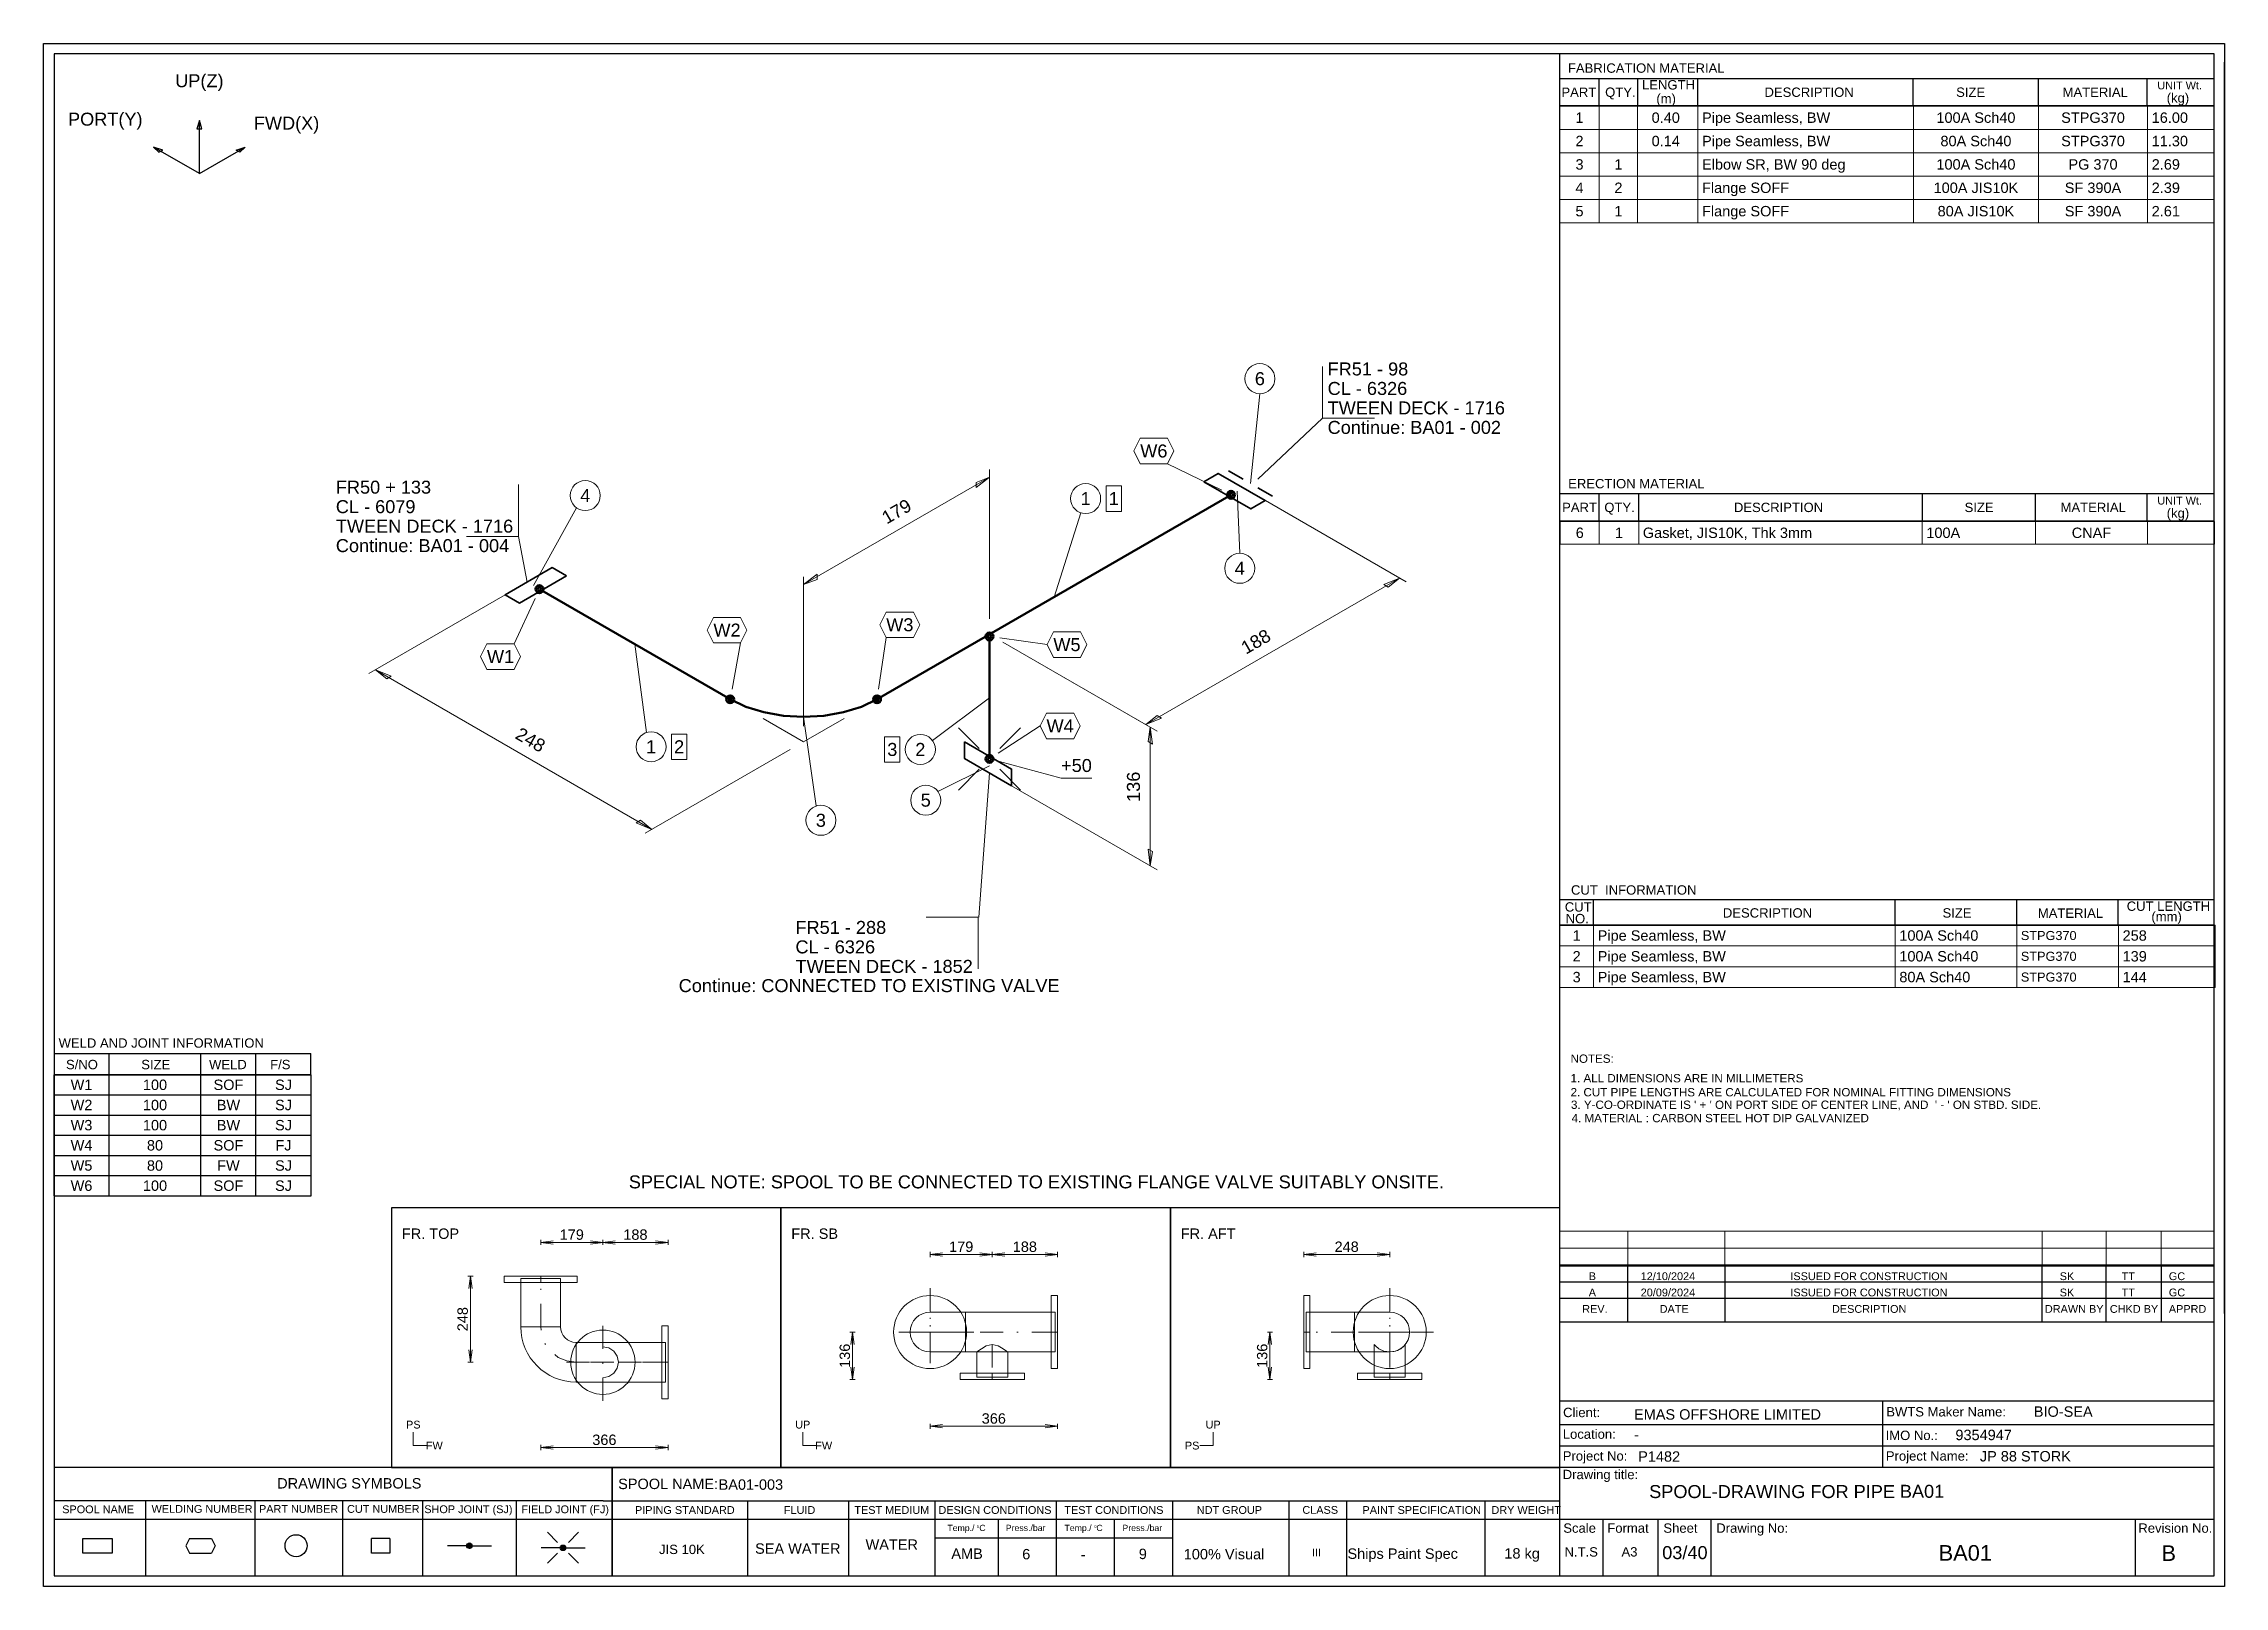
# Model space of a CAD drawing. Header units: millimetres. Extents: x 0 to 420, y 0 to 297.
import ezdxf
from ezdxf.enums import TextEntityAlignment as Align

# ---------------------------------------------------------------- set-up
doc = ezdxf.new("R2010")
doc.units = ezdxf.units.MM
doc.linetypes.add('DOTTED_DASHED5', pattern=[10, 4.444444, -2.666667, 0.222222, -2.666667])
doc.linetypes.add('DOTTED_DASHED6', pattern=[9.99996, 4.444427, -2.666656, 0.222221, -2.666656])
for name, color, linetype in [('FramesFromTables', 40, 'Continuous'), ('I_Coordinates', 11, 'Continuous'), ('I_CutNumbers', 10, 'Continuous'), ('I_Dimensions', 4, 'Continuous'), ('I_OtherComponents', 2, 'Continuous'), ('I_PartNumbers', 9, 'Continuous'), ('I_Pipes', 1, 'Continuous'), ('I_Tags', 8, 'Continuous'), ('SymbolsOnDrawingSheet', 1, 'Continuous'), ('TextFromTables', 2, 'Continuous'), ('TextFromTextBoxes', 2, 'Continuous')]:
    doc.layers.add(name, color=color, linetype=linetype)
doc.styles.add('Cadmatic Default Text', font='arial.ttf')

msp = doc.modelspace()

# ---------------------------------------------------------------- texts
at = {"layer": 'I_Coordinates', "linetype": 'ByBlock', "lineweight": 0, "style": 'Cadmatic Default Text'}
for s, p in [('FR51 - 288', (144.8, 128.11)), ('CL - 6326', (144.8, 124.36)), ('TWEEN DECK - 1852', (144.8, 120.61)), ('Continue: CONNECTED TO EXISTING VALVE', (122.31, 116.9)), ('SPECIAL NOTE: SPOOL TO BE CONNECTED TO EXISTING FLANGE VALVE SUITABLY ONSITE.', (112.7, 79.12))]:
    msp.add_text(s, height=2.5, dxfattribs=at).set_placement(p, align=Align.TOP_LEFT)
at = {"layer": 'SymbolsOnDrawingSheet', "linetype": 'ByBlock', "lineweight": 25, "style": 'Cadmatic Default Text'}
for s, p in [('UP(Z)', (30, 289.86)), ('PORT(Y)', (11.88, 282.46)), ('FWD(X)', (46.79, 281.7))]:
    msp.add_text(s, height=2.5, dxfattribs=at).set_placement(p, align=Align.MIDDLE_CENTER)
for s, p in [('FR. TOP', (69, 68.9)), ('FR. SB', (144, 68.9)), ('FR. AFT', (219, 68.9))]:
    msp.add_text(s, height=2, dxfattribs=at).set_placement(p, align=Align.TOP_LEFT)
at = {"layer": 'SymbolsOnDrawingSheet', "linetype": 'ByBlock', "lineweight": 13, "style": 'Cadmatic Default Text'}
for s, p in [('179', (101.72, 67.72)), ('188', (113.98, 67.72)), ('179', (176.72, 65.39)), ('188', (188.98, 65.39)), ('248', (250.96, 65.39)), ('366', (183, 32.32)), ('366', (108, 28.22))]:
    msp.add_text(s, height=2, dxfattribs=at).set_placement(p, align=Align.MIDDLE_CENTER)
for s, p in [('248', (80.7, 51.44)), ('136', (154.3, 44.39)), ('136', (234.68, 44.39))]:
    msp.add_text(s, height=2, rotation=90, dxfattribs=at).set_placement(p, align=Align.MIDDLE_CENTER)
at = {"layer": 'SymbolsOnDrawingSheet', "linetype": 'ByBlock', "lineweight": 18, "style": 'Cadmatic Default Text'}
for s, p in [('PS', (71.2, 31.14)), ('UP', (146.2, 31.14)), ('UP', (225.24, 31.14)), ('FW', (75.24, 27.1)), ('FW', (150.24, 27.1)), ('PS', (221.2, 27.1))]:
    msp.add_text(s, height=1.5, dxfattribs=at).set_placement(p, align=Align.MIDDLE_CENTER)

# ---------------------------------------------------------------- blocks, each defined once
blk = doc.blocks.new('BA01728716690_BOM_4')
at = {"layer": 'FramesFromTables', "linetype": 'ByBlock', "lineweight": 18}
for p, q in [((292, 285), (418, 285)), ((292, 262.5), (292, 285)), ((292, 262.5), (292, 285)), ((299.6, 262.5), (299.6, 285)), ((299.6, 262.5), (299.6, 285)), ((307, 262.5), (307, 285)), ((307, 262.5), (307, 285)), ((318.6, 262.5), (318.6, 285)), ((318.6, 262.5), (318.6, 285)), ((360.1, 262.5), (360.1, 285)), ((360.1, 262.5), (360.1, 285)), ((384.2, 262.5), (384.2, 285)), ((384.2, 262.5), (384.2, 285)), ((405.2, 262.5), (405.2, 285)), ((405.2, 262.5), (405.2, 285)), ((418, 262.5), (418, 285)), ((292, 280.5), (418, 280.5)), ((292, 276), (418, 276)), ((292, 271.5), (418, 271.5)), ((292, 267), (418, 267)), ((292, 205), (418.1, 205)), ((292, 200.67), (292, 205)), ((292.1, 200.67), (292.1, 205)), ((299.6, 200.67), (299.6, 205)), ((299.6, 200.67), (299.6, 205)), ((307.2, 200.67), (307.2, 205)), ((307.2, 200.67), (307.2, 205)), ((361.8, 200.67), (361.8, 205)), ((361.8, 200.67), (361.8, 205)), ((383.6, 200.67), (383.6, 205)), ((383.6, 200.67), (383.6, 205)), ((405.2, 200.67), (405.2, 205)), ((405.2, 200.67), (405.2, 205)), ((418, 200.67), (418, 205)), ((292, 127.3), (418.2, 127.3)), ((292, 115.3), (292, 127.3)), ((292, 115.3), (292, 127.3)), ((298.5, 115.3), (298.5, 127.3)), ((298.5, 115.3), (298.5, 127.3)), ((356.6, 115.3), (356.6, 127.3)), ((356.6, 115.3), (356.6, 127.3)), ((380, 115.3), (380, 127.3)), ((380, 115.3), (380, 127.3)), ((399.6, 115.3), (399.6, 127.3)), ((399.6, 115.3), (399.6, 127.3)), ((418, 115.3), (418, 127.3)), ((292, 123.3), (418.2, 123.3)), ((292, 119.3), (418.2, 119.3)), ((292, 68.4), (418, 68.4)), ((292, 58.6), (292, 68.4)), ((292, 58.6), (292, 68.4)), ((305.1, 58.6), (305.1, 68.4)), ((305.1, 58.6), (305.1, 68.4)), ((323.8, 58.6), (323.8, 68.4)), ((323.8, 58.6), (323.8, 68.4)), ((384.9, 58.6), (384.9, 68.4)), ((384.9, 58.6), (384.9, 68.4)), ((397.2, 58.6), (397.2, 68.4)), ((397.2, 58.6), (397.2, 68.4)), ((407.8, 58.6), (407.8, 68.4)), ((407.8, 58.6), (407.8, 68.4)), ((418, 58.6), (418, 68.4)), ((292, 65.13), (418, 65.13)), ((292, 61.87), (418, 61.87))]:
    blk.add_line(p, q, dxfattribs=at)
at = {"layer": 'FramesFromTables', "linetype": 'ByBlock', "lineweight": -3}
for p, q in [((2, 98.5), (51.5, 98.5)), ((2, 75.19), (2, 98.5)), ((2, 75.19), (2, 98.5)), ((12.6, 75.19), (12.6, 98.5)), ((12.6, 75.19), (12.6, 98.5)), ((30.3, 75.19), (30.3, 98.5)), ((30.3, 75.19), (30.3, 98.5)), ((40.9, 75.19), (40.9, 98.5)), ((40.9, 75.19), (40.9, 98.5)), ((51.5, 75.19), (51.5, 98.5)), ((2, 94.62), (51.5, 94.62)), ((2, 90.73), (51.5, 90.73)), ((2, 86.85), (51.5, 86.85)), ((2, 82.96), (51.5, 82.96)), ((2, 79.08), (51.5, 79.08))]:
    blk.add_line(p, q, dxfattribs=at)
at = {"layer": 'FramesFromTables', "linetype": 'ByBlock', "lineweight": 18, "flags": 128}
for points in [[(292, 262.5), (418, 262.5), (418, 285)], [(292, 200.67), (418.1, 200.67), (418.1, 205)], [(292, 115.3), (418.2, 115.3), (418.2, 127.3)], [(292, 58.6), (418, 58.6), (418, 68.4)]]:
    blk.add_lwpolyline(points, dxfattribs=at)
at = {"layer": 'FramesFromTables', "linetype": 'ByBlock', "lineweight": -3, "flags": 128}
blk.add_lwpolyline([(2, 75.19), (51.5, 75.19), (51.5, 98.5)], dxfattribs=at)
at = {"layer": 'TextFromTables', "linetype": 'ByBlock', "lineweight": 13, "style": 'Cadmatic Default Text'}
for s, p in [('1', (295.8, 282.75)), ('2', (295.8, 278.25)), ('3', (295.8, 273.75)), ('4', (295.8, 269.25)), ('5', (295.8, 264.75))]:
    blk.add_text(s, height=2, dxfattribs=at).set_placement(p, align=Align.MIDDLE_CENTER)
at = {"layer": 'TextFromTables', "linetype": 'ByBlock', "lineweight": 25, "style": 'Cadmatic Default Text'}
for s, p in [('0.40 ', (312.8, 282.75)), ('100A Sch40', (372.15, 282.75)), ('STPG370', (394.7, 282.75)), ('0.14 ', (312.8, 278.25)), ('80A Sch40', (372.15, 278.25)), ('STPG370', (394.7, 278.25)), ('1', (303.3, 273.75)), ('100A Sch40', (372.15, 273.75)), ('PG 370', (394.7, 273.75)), ('2', (303.3, 269.25)), ('100A JIS10K', (372.15, 269.25)), ('SF 390A', (394.7, 269.25)), ('1', (303.3, 264.75)), ('80A JIS10K', (372.15, 264.75)), ('SF 390A', (394.7, 264.75)), ('6', (295.85, 202.83)), ('1', (303.4, 202.83)), ('CNAF', (394.4, 202.83)), ('1', (295.25, 125.3)), ('2', (295.25, 121.3)), ('3', (295.25, 117.3)), ('W1', (7.3, 96.56)), ('100', (21.45, 96.56)), ('SOF', (35.6, 96.56)), ('SJ', (46.2, 96.56)), ('W2', (7.3, 92.67)), ('100', (21.45, 92.67)), ('BW', (35.6, 92.67)), ('SJ', (46.2, 92.67)), ('W3', (7.3, 88.79)), ('100', (21.45, 88.79)), ('BW', (35.6, 88.79)), ('SJ', (46.2, 88.79)), ('W4', (7.3, 84.91)), ('80', (21.45, 84.91)), ('SOF', (35.6, 84.91)), ('FJ', (46.2, 84.91)), ('W5', (7.3, 81.02)), ('80', (21.45, 81.02)), ('FW', (35.6, 81.02)), ('SJ', (46.2, 81.02)), ('W6', (7.3, 77.14)), ('100', (21.45, 77.14)), ('SOF', (35.6, 77.14)), ('SJ', (46.2, 77.14))]:
    blk.add_text(s, height=2, dxfattribs=at).set_placement(p, align=Align.MIDDLE_CENTER)
for s, height, p in [('Pipe Seamless, BW ', 2, (319.4, 282.75)), ('16.00', 2, (406, 282.75)), ('Pipe Seamless, BW ', 2, (319.4, 278.25)), ('11.30', 2, (406, 278.25)), ('Elbow SR, BW 90 deg', 2, (319.4, 273.75)), ('2.69', 2, (406, 273.75)), ('Flange SOFF ', 2, (319.4, 269.25)), ('2.39', 2, (406, 269.25)), ('Flange SOFF ', 2, (319.4, 264.75)), ('2.61', 2, (406, 264.75)), ('Gasket, JIS10K, Thk 3mm ', 2, (308, 202.83)), ('100A', 2, (362.6, 202.83)), ('Pipe Seamless, BW', 2, (299.3, 125.3)), ('100A Sch40', 2, (357.4, 125.3)), ('STPG370', 1.75, (380.8, 125.3)), ('258', 2, (400.4, 125.3)), ('Pipe Seamless, BW', 2, (299.3, 121.3)), ('100A Sch40', 2, (357.4, 121.3)), ('STPG370', 1.75, (380.8, 121.3)), ('139', 2, (400.4, 121.3)), ('Pipe Seamless, BW', 2, (299.3, 117.3)), ('80A Sch40', 2, (357.4, 117.3)), ('STPG370', 1.75, (380.8, 117.3)), ('144', 2, (400.4, 117.3))]:
    blk.add_text(s, height=height, dxfattribs=at).set_placement(p, align=Align.MIDDLE_LEFT)
at = {"layer": 'TextFromTextBoxes', "linetype": 'ByBlock', "lineweight": -3, "style": 'Cadmatic Default Text'}
for s, p in [('EMAS OFFSHORE LIMITED', (306.3, 33.1)), ('BIO-SEA', (383.3, 33.65)), ('9354947', (368.2, 29.15)), ('-', (306.3, 29.2)), ('P1482', (307.1, 25)), ('JP 88 STORK', (372.9, 25.05)), ('BA01-003', (130, 19.6))]:
    blk.add_text(s, height=2, dxfattribs=at).set_placement(p, align=Align.MIDDLE_LEFT)
at = {"layer": 'TextFromTextBoxes', "linetype": 'ByBlock', "lineweight": 25, "style": 'Cadmatic Default Text'}
blk.add_text('BA01', height=2.5, dxfattribs=at).set_placement((357.5, 18.3), align=Align.MIDDLE_LEFT)
at = {"layer": 'TextFromTextBoxes', "linetype": 'ByBlock', "lineweight": -3, "style": 'Cadmatic Default Text'}
for s, height, p in [('WATER', 2, (163.35, 8.05)), ('SEA WATER', 2, (145.25, 7.28)), ('AMB', 2, (177.85, 6.3)), ('6', 2, (189.25, 6.2)), ('-', 2, (200.2, 6.15)), ('9', 2, (211.7, 6.25)), ('100% Visual', 2, (227.35, 6.2)), ('Ships Paint Spec', 2, (261.75, 6.3)), ('18 kg', 2, (284.75, 6.35)), ('03/40', 2.5, (316.1, 6.5))]:
    blk.add_text(s, height=height, dxfattribs=at).set_placement(p, align=Align.MIDDLE_CENTER)
at = {"layer": 'TextFromTextBoxes', "linetype": 'ByBlock', "lineweight": 25, "style": 'Cadmatic Default Text'}
blk.add_text('BA01', height=3, dxfattribs=at).set_placement((370.1, 6.45), align=Align.MIDDLE_CENTER)
blk = doc.blocks.new('SEDS_SPOOL_FORMAT_Gol_7')
at = {"layer": 'SymbolsOnDrawingSheet', "linetype": 'ByBlock', "lineweight": -3, "flags": 128}
for points in [[(0, 297), (420, 297), (420, 0), (0, 0), (0, 297)], [(418.01, 295.01), (2, 295.01)], [(2, 295.01), (2, 2)], [(292.02, 50.91), (292.02, 295.01)], [(418.01, 2), (418.01, 295.01)], [(292.02, 290.3), (418.01, 290.3)], [(299.59, 285.01), (299.59, 290.3)], [(307.02, 285.01), (307.02, 290.3)], [(318.61, 285.01), (318.61, 290.3)], [(360.08, 285.01), (360.08, 290.3)], [(384.18, 285.01), (384.18, 290.3)], [(405.15, 285.01), (405.15, 290.3)], [(405.15, 285.01), (405.15, 290.3)], [(420, 52.53), (420, 293.46)], [(420, 52.53), (420, 293.46)], [(292.02, 284.66), (292.02, 288.77)], [(292, 285), (418, 285)], [(292, 253.5), (292, 285)], [(292, 253.5), (292, 285)], [(292.02, 285.01), (418.01, 285.01)], [(418.01, 285.01), (292.02, 285.01)], [(418, 253.5), (418, 285)], [(292.02, 210.38), (418.01, 210.38)], [(299.57, 205.08), (299.57, 210.38)], [(307.21, 205.08), (307.21, 210.38)], [(361.83, 205.03), (361.83, 210.38)], [(383.61, 205.08), (383.61, 210.38)], [(405.15, 205.17), (405.15, 210.38)], [(292.02, 205.08), (292.02, 209.18)], [(292.02, 205.08), (418.01, 205.08)], [(292.02, 186.7), (292.02, 205.08)], [(292.02, 186.7), (292.02, 205.08)], [(418.01, 205.08), (292.02, 205.08)], [(418, 166), (418, 205)], [(292.02, 132.23), (418.01, 132.23)], [(292.02, 127.3), (292.02, 131.41)], [(298.48, 127.3), (298.48, 132.23)], [(356.6, 127.3), (356.6, 132.23)], [(380.01, 127.3), (380.01, 132.23)], [(399.56, 127.3), (399.56, 132.23)], [(292.02, 127.3), (418.01, 127.3)], [(418.01, 127.3), (292.02, 127.3)], [(418, 111.3), (418, 127.3)], [(2, 102.57), (51.49, 102.57)], [(12.6, 98.45), (12.6, 102.57)], [(30.28, 98.45), (30.28, 102.57)], [(40.88, 98.45), (40.88, 102.57)], [(51.49, 98.45), (51.49, 102.57)], [(2, 98.5), (51.5, 98.5)], [(2, 98.5), (51.5, 98.5)], [(51.49, 98.47), (2, 98.47)], [(2, 98.45), (51.49, 98.45)], [(418, 55.4), (418, 68.5)], [(292.02, 52.57), (292.02, 66.5)], [(292.02, 52.57), (292.02, 66.5)], [(292.02, 61.73), (418.01, 61.73)], [(305.1, 50.91), (305.1, 61.73)], [(323.84, 50.91), (323.84, 61.73)], [(384.91, 50.91), (384.91, 61.73)], [(397.21, 50.91), (397.21, 61.73)], [(407.86, 50.91), (407.86, 61.73)], [(292.02, 58.6), (418.01, 58.6)], [(292.02, 55.47), (418.01, 55.47)], [(292.02, 50.91), (418.01, 50.91)], [(292.02, 2), (292.02, 50.91)], [(292.02, 35.73), (418.01, 35.73)], [(354.24, 22.93), (354.24, 35.73)], [(292.02, 31.13), (418.01, 31.13)], [(292.02, 27.03), (418.01, 27.03)], [(2, 22.93), (107.74, 22.93)], [(107.74, 22.93), (292.02, 22.93)], [(109.52, 22.93), (109.52, 2)], [(109.52, 2), (109.52, 22.93)], [(292.02, 22.93), (418.01, 22.93)], [(107.74, 16.45), (2, 16.45)], [(2, 12.91), (292.02, 12.91)], [(19.62, 16.45), (19.62, 2)], [(40.69, 16.45), (40.69, 2)], [(57.56, 16.45), (57.56, 2)], [(72.95, 16.45), (72.95, 2)], [(91.02, 16.45), (91.02, 2)], [(107.74, 16.45), (292.02, 16.45)], [(135.58, 16.45), (135.58, 2)], [(155.03, 16.45), (155.03, 2)], [(171.67, 16.45), (171.67, 2)], [(183.82, 12.91), (183.82, 2)], [(195.02, 16.45), (195.02, 2)], [(206.21, 12.91), (206.21, 2)], [(217.4, 16.45), (217.4, 2)], [(239.85, 16.45), (239.85, 2)], [(250.91, 16.34), (250.91, 2)], [(277.59, 16.45), (277.59, 2)], [(292.02, 12.91), (418.01, 12.91)], [(300.39, 2), (300.39, 12.91)], [(310.96, 2), (310.96, 12.91)], [(321.13, 2), (321.13, 12.91)], [(402.9, 2), (402.9, 12.91)], [(13.2, 6.41), (7.55, 6.41), (7.55, 9.23), (13.2, 9.23)], [(13.2, 9.23), (13.2, 6.41)], [(28.12, 9.23), (27.42, 7.82)], [(28.12, 9.23), (32.36, 9.23)], [(32.36, 9.23), (33.07, 7.82)], [(66.68, 9.23), (66.68, 6.41), (63.15, 6.41), (63.15, 9.23)], [(66.68, 9.23), (63.15, 9.23)], [(99, 8.47), (97.06, 10.41)], [(101.09, 8.47), (103.03, 10.41)], [(171.67, 9.37), (217.4, 9.37)], [(171.67, 9.37), (217.4, 9.37)], [(27.42, 7.82), (28.12, 6.41)], [(28.12, 6.41), (32.36, 6.41)], [(33.07, 7.82), (32.36, 6.41)], [(81.48, 7.82), (77.79, 7.82)], [(81.49, 7.78), (82.04, 8.32)], [(81.51, 7.9), (81.93, 8.32)], [(81.52, 7.7), (82.14, 8.32)], [(81.55, 7.62), (82.22, 8.29)], [(81.56, 8.06), (81.76, 8.26)], [(81.57, 7.54), (82.28, 8.25)], [(81.62, 7.48), (82.34, 8.2)], [(81.68, 7.44), (82.4, 8.16)], [(81.74, 7.39), (82.45, 8.1)], [(81.8, 7.35), (82.48, 8.02)], [(81.88, 7.32), (82.5, 7.94)], [(81.98, 7.32), (82.53, 7.86)], [(82.09, 7.32), (82.52, 7.75)], [(82.24, 7.36), (82.47, 7.59)], [(82.54, 7.82), (86.24, 7.82)], [(99.51, 7.42), (95.82, 7.42)], [(99, 6.38), (97.06, 4.44)], [(99.53, 7.47), (99.99, 7.93)], [(99.53, 7.37), (100.1, 7.93)], [(99.56, 7.29), (100.2, 7.93)], [(99.58, 7.62), (99.88, 7.93)], [(99.58, 7.21), (100.27, 7.89)], [(99.61, 7.13), (100.33, 7.84)], [(99.67, 7.08), (100.39, 7.8)], [(99.73, 7.03), (100.45, 7.75)], [(99.79, 6.99), (100.49, 7.69)], [(99.85, 6.94), (100.52, 7.61)], [(99.94, 6.92), (100.54, 7.53)], [(100.04, 6.92), (100.57, 7.45)], [(100.15, 6.92), (100.54, 7.31)], [(100.38, 7.04), (100.49, 7.15)], [(100.57, 7.42), (104.27, 7.42)], [(101.09, 6.38), (103.03, 4.44)], [(2, 2), (418.01, 2)]]:
    blk.add_lwpolyline(points, dxfattribs=at)
at = {"layer": 'SymbolsOnDrawingSheet', "linetype": 'ByBlock', "lineweight": -3}
for centre, radius in [((48.63, 7.82), 2.12), ((82.01, 7.82), 0.53), ((100.04, 7.42), 0.53)]:
    blk.add_circle(centre, radius, dxfattribs=at)
at = {"layer": 'SymbolsOnDrawingSheet', "linetype": 'ByBlock', "lineweight": -3, "style": 'Cadmatic Default Text'}
for s, height, p in [('FABRICATION MATERIAL', 1.8, (293.57, 293.19)), ('LENGTH', 1.8, (307.84, 289.97)), ('PART', 1.8, (292.32, 288.55)), ('QTY.', 1.8, (300.74, 288.55)), ('DESCRIPTION', 1.8, (331.43, 288.55)), ('SIZE', 1.8, (368.34, 288.55)), ('MATERIAL', 1.8, (388.84, 288.55)), ('UNIT Wt.', 1.5, (407.08, 289.7)), (' (kg)', 1.8, (408.19, 287.46)), ('ERECTION MATERIAL', 1.8, (293.62, 213.19)), ('PART', 1.8, (292.45, 208.62)), ('QTY.', 1.8, (300.58, 208.62)), ('DESCRIPTION', 1.8, (325.54, 208.62)), ('SIZE', 1.8, (369.97, 208.62)), ('MATERIAL', 1.8, (388.45, 208.62)), ('UNIT Wt.', 1.5, (407.08, 209.77)), (' (kg)', 1.8, (408.19, 207.53)), ('CUT  INFORMATION', 1.8, (294.16, 134.97)), ('CUT ', 1.8, (292.97, 131.7)), ('DESCRIPTION', 1.8, (323.41, 130.55)), ('SIZE', 1.8, (365.72, 130.55)), ('MATERIAL', 1.8, (384.07, 130.5)), ('CUT LENGTH', 1.8, (401.19, 131.85)), ('NO.', 1.8, (293.13, 129.46)), ('(mm)', 1.8, (405.94, 129.85)), ('WELD AND JOINT INFORMATION', 1.8, (2.89, 105.5)), ('S/NO', 1.8, (4.31, 101.36)), ('SIZE', 1.8, (18.81, 101.36)), ('WELD', 1.8, (31.86, 101.36)), ('F/S', 1.8, (43.63, 101.36)), ('SPOOL-DRAWING FOR PIPE', 2.5, (309.22, 19.5))]:
    blk.add_text(s, height=height, dxfattribs=at).set_placement(p, align=Align.TOP_LEFT)
for s, height, p in [('(m)', 1.8, (310.6, 285.51)), ('Client:', 1.8, (292.64, 32.58)), ('BWTS Maker Name:', 1.8, (354.88, 32.71)), ('Location:', 1.8, (292.58, 28.41)), ('IMO No.:', 1.8, (354.76, 28.17)), ('Project No:', 1.8, (292.58, 24.2)), ('Project Name:', 1.8, (354.8, 24.2)), ('Drawing title:', 1.8, (292.57, 20.64)), ('DRAWING SYMBOLS', 2, (44.98, 18.84)), ('Temp./  C   ', 1.2, (174.06, 10.65)), ('0', 0.53, (179.71, 11.25)), ('Press./bar', 1.2, (185.31, 10.65)), ('Temp./  C   ', 1.2, (196.61, 10.65)), ('0', 0.53, (202.37, 11.25)), ('Press./bar', 1.2, (207.78, 10.65)), ('Scale', 1.8, (292.68, 10.32)), ('Format', 1.8, (301.16, 10.32)), ('Sheet', 1.8, (311.96, 10.32)), ('Drawing No:', 1.8, (322.14, 10.32)), ('Revision No.', 1.8, (403.43, 10.32)), ('N.T.S', 1.8, (292.92, 5.74)), ('A3', 1.8, (303.89, 5.74))]:
    blk.add_text(s, height=height, dxfattribs=at).set_placement(p)
for s, height, p in [('NOTES:', 1.6, (294.08, 101.59)), ('1. ALL DIMENSIONS ARE IN MILLIMETERS', 1.6, (294.08, 97.83)), ('2. CUT PIPE LENGTHS ARE CALCULATED FOR NOMINAL FITTING DIMENSIONS', 1.6, (294.08, 95.13)), ("3. Y-CO-ORDINATE IS ' + ' ON PORT SIDE OF CENTER LINE, AND  ' - ' ON STBD. SIDE.", 1.6, (294.16, 92.72)), ('4. MATERIAL : CARBON STEEL HOT DIP GALVANIZED', 1.6, (294.28, 90.15)), ('B', 1.5, (297.58, 59.71)), ('12/10/2024', 1.5, (307.59, 59.71)), ('ISSUED FOR CONSTRUCTION', 1.5, (336.41, 59.71)), ('SK', 1.5, (388.28, 59.71)), ('TT', 1.5, (400.21, 59.71)), ('GC', 1.5, (409.3, 59.71)), ('A', 1.5, (297.58, 56.58)), ('20/09/2024', 1.5, (307.59, 56.58)), ('ISSUED FOR CONSTRUCTION', 1.5, (336.41, 56.58)), ('SK', 1.5, (388.28, 56.58)), ('TT', 1.5, (400.21, 56.58)), ('GC', 1.5, (409.3, 56.58)), ('REV.', 1.5, (296.32, 53.41)), ('DATE', 1.5, (311.24, 53.41)), ('DESCRIPTION', 1.5, (344.43, 53.41)), ('DRAWN BY', 1.5, (385.43, 53.41)), ('CHKD BY', 1.5, (397.94, 53.41)), ('APPRD', 1.5, (409.3, 53.41)), ('SPOOL NAME:', 2, (110.65, 19.73)), ('SPOOL NAME', 1.5, (3.58, 14.83)), ('WELDING NUMBER', 1.5, (20.79, 14.91)), ('PART NUMBER', 1.5, (41.48, 14.91)), ('CUT NUMBER', 1.5, (58.44, 14.91)), ('SHOP JOINT (SJ)', 1.5, (73.31, 14.85)), ('FIELD JOINT (FJ)', 1.5, (92, 14.83)), ('PIPING STANDARD', 1.5, (113.89, 14.7)), ('FLUID', 1.5, (142.57, 14.7)), ('TEST MEDIUM', 1.5, (156.14, 14.7)), ('DESIGN CONDITIONS', 1.5, (172.34, 14.7)), ('TEST CONDITIONS', 1.5, (196.58, 14.7)), ('NDT GROUP', 1.5, (222.09, 14.7)), ('CLASS', 1.5, (242.43, 14.72)), ('PAINT SPECIFICATION', 1.5, (254.01, 14.7)), ('DRY WEIGHT', 1.5, (278.84, 14.7)), ('JIS 10K', 1.8, (118.53, 7.12)), ('III', 1.5, (244.26, 6.51)), ('B', 3, (407.89, 6.4))]:
    blk.add_text(s, height=height, dxfattribs=at).set_placement(p, align=Align.MIDDLE_LEFT)
blk = doc.blocks.new('BA01728716690_PRT_61_3')
at = {"layer": 'I_OtherComponents', "linetype": 'ByBlock', "lineweight": 35}
for p, q in [((179.05, 189.83), (176.22, 191.46)), ((184.7, 186.56), (181.87, 188.2))]:
    blk.add_line(p, q, dxfattribs=at)
blk = doc.blocks.new('BA01728716690_PRT_62_3')
at = {"layer": 'I_OtherComponents', "linetype": 'ByBlock', "lineweight": 35, "flags": 128}
blk.add_lwpolyline([(171.46, 189.37), (174.24, 190.97), (183.29, 185.75), (180.51, 184.14), (171.46, 189.37)], dxfattribs=at)
at = {"layer": 'I_OtherComponents', "linetype": 'ByBlock', "lineweight": 50}
for radius in [0.75, 0.375]:
    blk.add_circle((176.69, 186.84), radius, dxfattribs=at)
blk = doc.blocks.new('BA01728716690_PRT_63_3')
at = {"layer": 'I_Pipes', "linetype": 'ByBlock', "lineweight": 50}
blk.add_line((176.69, 186.84), (108.52, 147.48), dxfattribs=at)
blk = doc.blocks.new('BA01728716690_PRT_66_3')
at = {"layer": 'I_Pipes', "linetype": 'ByBlock', "lineweight": 0}
for q in [(86.6, 143.8), (102.15, 143.8)]:
    blk.add_line((94.38, 139.31), q, dxfattribs=at)
at = {"layer": 'I_Pipes', "linetype": 'ByBlock', "lineweight": 50, "flags": 128}
blk.add_lwpolyline([(108.52, 147.48), (105.49, 146.04), (102.03, 144.97), (98.28, 144.32), (94.38, 144.09), (90.47, 144.32), (86.72, 144.97), (83.26, 146.04), (80.23, 147.48)], dxfattribs=at)
at = {"layer": 'I_Pipes', "linetype": 'ByBlock', "lineweight": 50}
for centre, radius in [((80.23, 147.48), 0.75), ((80.23, 147.48), 0.375), ((108.52, 147.48), 0.75), ((108.52, 147.48), 0.375)]:
    blk.add_circle(centre, radius, dxfattribs=at)
blk = doc.blocks.new('BA01728716690_PRT_67_3')
at = {"layer": 'I_Pipes', "linetype": 'ByBlock', "lineweight": 50}
blk.add_line((80.23, 147.48), (43.5, 168.68), dxfattribs=at)
blk = doc.blocks.new('BA01728716690_PRT_68_3')
at = {"layer": 'I_OtherComponents', "linetype": 'ByBlock', "lineweight": 35, "flags": 128}
blk.add_lwpolyline([(48.73, 171.22), (45.95, 172.82), (36.9, 167.6), (39.68, 165.99), (48.73, 171.22)], dxfattribs=at)
at = {"layer": 'I_OtherComponents', "linetype": 'ByBlock', "lineweight": 50}
for radius in [0.75, 0.375]:
    blk.add_circle((43.5, 168.68), radius, dxfattribs=at)
blk = doc.blocks.new('BA01728716690_PRT_84_3')
at = {"layer": 'I_Pipes', "linetype": 'ByBlock', "lineweight": 50}
blk.add_line((130.17, 159.57), (130.17, 136), dxfattribs=at)
blk = doc.blocks.new('BA01728716690_PRT_85_3')
at = {"layer": 'I_OtherComponents', "linetype": 'ByBlock', "lineweight": 35, "flags": 128}
blk.add_lwpolyline([(125.37, 139.26), (125.36, 136.05), (134.41, 130.82), (134.42, 134.04), (125.37, 139.26)], dxfattribs=at)
at = {"layer": 'I_OtherComponents', "linetype": 'ByBlock', "lineweight": 50}
for radius in [0.75, 0.375]:
    blk.add_circle((130.17, 136), radius, dxfattribs=at)
blk = doc.blocks.new('BA01728716690_DIM_0_3')
at = {"layer": 'I_Dimensions', "linetype": 'ByBlock', "lineweight": 0}
for p, q in [((210.44, 170.07), (181.64, 186.7)), ((160.27, 142.6), (209.14, 170.82)), ((132.77, 158.48), (161.57, 141.85))]:
    blk.add_line(p, q, dxfattribs=at)
at = {"layer": 'I_Dimensions', "linetype": 'ByBlock', "lineweight": 0, "flags": 128}
for points in [[(209.14, 170.82), (206.98, 169.07), (206.11, 169.57), (209.14, 170.82)], [(160.27, 142.6), (163.3, 143.85), (162.43, 144.35), (160.27, 142.6)]]:
    blk.add_lwpolyline(points, dxfattribs=at)
at = {"layer": 'I_Dimensions', "linetype": 'ByBlock', "lineweight": 0, "style": 'Cadmatic Default Text'}
blk.add_text('188', height=2.5, rotation=30, dxfattribs=at).set_placement((181.46, 158.59), align=Align.MIDDLE_CENTER)
blk = doc.blocks.new('BA01728716690_DIM_1_3')
at = {"layer": 'I_Dimensions', "linetype": 'ByBlock', "lineweight": 0}
for p, q in [((162.43, 141.36), (132.77, 158.48)), ((161.13, 115.4), (161.13, 142.11)), ((132.77, 131.77), (162.43, 114.65))]:
    blk.add_line(p, q, dxfattribs=at)
at = {"layer": 'I_Dimensions', "linetype": 'ByBlock', "lineweight": 0, "flags": 128}
for points in [[(161.13, 142.11), (161.56, 138.86), (160.7, 139.36), (161.13, 142.11)], [(161.13, 115.4), (161.56, 118.15), (160.7, 118.65), (161.13, 115.4)]]:
    blk.add_lwpolyline(points, dxfattribs=at)
at = {"layer": 'I_Dimensions', "linetype": 'ByBlock', "lineweight": 0, "style": 'Cadmatic Default Text'}
blk.add_text('136', height=2.5, rotation=90, dxfattribs=at).set_placement((157.89, 130.63), align=Align.MIDDLE_CENTER)
blk = doc.blocks.new('BA01728716690_DIM_2_3')
at = {"layer": 'I_Dimensions', "linetype": 'ByBlock', "lineweight": 0}
for p, q in [((94.38, 169.56), (130.17, 190.23)), ((130.17, 191.73), (130.17, 162.98)), ((94.38, 142.31), (94.38, 171.06))]:
    blk.add_line(p, q, dxfattribs=at)
at = {"layer": 'I_Dimensions', "linetype": 'ByBlock', "lineweight": 0, "flags": 128}
for points in [[(130.17, 190.23), (127.58, 188.23), (127.58, 189.23), (130.17, 190.23)], [(94.38, 169.56), (96.97, 170.56), (96.97, 171.56), (94.38, 169.56)]]:
    blk.add_lwpolyline(points, dxfattribs=at)
at = {"layer": 'I_Dimensions', "linetype": 'ByBlock', "lineweight": 0, "style": 'Cadmatic Default Text'}
blk.add_text('179', height=2.5, rotation=30, dxfattribs=at).set_placement((112.27, 183.65), align=Align.MIDDLE_CENTER)
blk = doc.blocks.new('BA01728716690_DIM_3_3')
at = {"layer": 'I_Dimensions', "linetype": 'ByBlock', "lineweight": 0}
for p, q in [((38.54, 168.54), (10.61, 152.42)), ((11.91, 153.17), (65.15, 122.44)), ((63.85, 121.69), (91.78, 137.81))]:
    blk.add_line(p, q, dxfattribs=at)
at = {"layer": 'I_Dimensions', "linetype": 'ByBlock', "lineweight": 0, "flags": 128}
for points in [[(11.91, 153.17), (14.08, 151.42), (14.94, 151.92), (11.91, 153.17)], [(65.15, 122.44), (62.12, 123.69), (62.98, 124.19), (65.15, 122.44)]]:
    blk.add_lwpolyline(points, dxfattribs=at)
at = {"layer": 'I_Dimensions', "linetype": 'ByBlock', "lineweight": 0, "style": 'Cadmatic Default Text'}
blk.add_text('248', height=2.5, rotation=330, dxfattribs=at).set_placement((41.78, 139.68), align=Align.MIDDLE_CENTER)
blk = doc.blocks.new('BA01728716690_CRD_0_3')
at = {"layer": 'I_Coordinates', "linetype": 'ByBlock', "lineweight": 0}
blk.add_line((39.44, 178.81), (41.14, 170.04), dxfattribs=at)
at = {"layer": 'I_Coordinates', "linetype": 'ByBlock', "lineweight": 0, "flags": 128}
blk.add_lwpolyline([(39.44, 188.81), (39.44, 178.81), (29.44, 178.81)], dxfattribs=at)
at = {"layer": 'I_Coordinates', "linetype": 'ByBlock', "lineweight": 0, "style": 'Cadmatic Default Text'}
for s, p in [('FR50 + 133', (4.28, 187.06)), ('CL - 6079', (4.28, 183.31)), ('TWEEN DECK - 1716', (4.28, 179.56)), ('Continue: BA01 - 004', (4.28, 175.81))]:
    blk.add_text(s, height=2.5, dxfattribs=at).set_placement(p)
blk = doc.blocks.new('BA01728716690_CRD_1_3')
at = {"layer": 'I_Coordinates', "linetype": 'ByBlock', "lineweight": 0}
blk.add_line((194.29, 201.57), (181.88, 189.83), dxfattribs=at)
at = {"layer": 'I_Coordinates', "linetype": 'ByBlock', "lineweight": 0, "flags": 128}
blk.add_lwpolyline([(194.29, 211.57), (194.29, 201.57), (204.29, 201.57)], dxfattribs=at)
at = {"layer": 'I_Coordinates', "linetype": 'ByBlock', "lineweight": 0, "style": 'Cadmatic Default Text'}
for s, p in [('FR51 - 98', (195.29, 209.82)), ('CL - 6326', (195.29, 206.07)), ('TWEEN DECK - 1716', (195.29, 202.32)), ('Continue: BA01 - 002', (195.29, 198.57))]:
    blk.add_text(s, height=2.5, dxfattribs=at).set_placement(p)
blk = doc.blocks.new('BA01728716690_PTN_0_3')
at = {"layer": 'I_PartNumbers', "linetype": 'ByBlock', "lineweight": 0}
blk.add_line((64.1, 141.08), (61.87, 158.08), dxfattribs=at)
blk.add_circle((65, 138.33), 2.89, dxfattribs=at)
at = {"layer": 'I_PartNumbers', "linetype": 'ByBlock', "lineweight": 0, "style": 'Cadmatic Default Text'}
blk.add_text('1', height=2.5, dxfattribs=at).set_placement((65, 138.33), align=Align.MIDDLE_CENTER)
blk = doc.blocks.new('BA01728716690_PTN_1_3')
at = {"layer": 'I_PartNumbers', "linetype": 'ByBlock', "lineweight": 0}
blk.add_line((50.62, 184.35), (42.32, 169.36), dxfattribs=at)
blk.add_circle((52.32, 186.69), 2.89, dxfattribs=at)
at = {"layer": 'I_PartNumbers', "linetype": 'ByBlock', "lineweight": 0, "style": 'Cadmatic Default Text'}
blk.add_text('4', height=2.5, dxfattribs=at).set_placement((52.32, 186.69), align=Align.MIDDLE_CENTER)
blk = doc.blocks.new('BA01728716690_PTN_2_3')
at = {"layer": 'I_PartNumbers', "linetype": 'ByBlock', "lineweight": 0}
blk.add_line((96.8, 126.94), (94.38, 144.09), dxfattribs=at)
blk.add_circle((97.69, 124.18), 2.89, dxfattribs=at)
at = {"layer": 'I_PartNumbers', "linetype": 'ByBlock', "lineweight": 0, "style": 'Cadmatic Default Text'}
blk.add_text('3', height=2.5, dxfattribs=at).set_placement((97.69, 124.18), align=Align.MIDDLE_CENTER)
blk = doc.blocks.new('BA01728716690_PTN_3_3')
at = {"layer": 'I_PartNumbers', "linetype": 'ByBlock', "lineweight": 0}
blk.add_line((147.79, 183.36), (142.6, 167.16), dxfattribs=at)
blk.add_circle((148.69, 186.11), 2.89, dxfattribs=at)
at = {"layer": 'I_PartNumbers', "linetype": 'ByBlock', "lineweight": 0, "style": 'Cadmatic Default Text'}
blk.add_text('1', height=2.5, dxfattribs=at).set_placement((148.69, 186.11), align=Align.MIDDLE_CENTER)
blk = doc.blocks.new('BA01728716690_PTN_4_3')
at = {"layer": 'I_PartNumbers', "linetype": 'ByBlock', "lineweight": 0}
blk.add_line((182.24, 206.3), (180.46, 189.01), dxfattribs=at)
blk.add_circle((182.24, 209.2), 2.89, dxfattribs=at)
at = {"layer": 'I_PartNumbers', "linetype": 'ByBlock', "lineweight": 0, "style": 'Cadmatic Default Text'}
blk.add_text('6', height=2.5, dxfattribs=at).set_placement((182.24, 209.2), align=Align.MIDDLE_CENTER)
blk = doc.blocks.new('BA01728716690_PTN_5_3')
at = {"layer": 'I_PartNumbers', "linetype": 'ByBlock', "lineweight": 0}
blk.add_line((178.37, 175.59), (177.87, 187.52), dxfattribs=at)
blk.add_circle((178.37, 172.69), 2.89, dxfattribs=at)
at = {"layer": 'I_PartNumbers', "linetype": 'ByBlock', "lineweight": 0, "style": 'Cadmatic Default Text'}
blk.add_text('4', height=2.5, dxfattribs=at).set_placement((178.37, 172.69), align=Align.MIDDLE_CENTER)
blk = doc.blocks.new('BA01728716690_PTN_6_3')
at = {"layer": 'I_PartNumbers', "linetype": 'ByBlock', "lineweight": 0}
blk.add_line((119.2, 139.52), (130.17, 147.78), dxfattribs=at)
blk.add_circle((116.85, 137.82), 2.89, dxfattribs=at)
at = {"layer": 'I_PartNumbers', "linetype": 'ByBlock', "lineweight": 0, "style": 'Cadmatic Default Text'}
blk.add_text('2', height=2.5, dxfattribs=at).set_placement((116.85, 137.82), align=Align.MIDDLE_CENTER)
blk = doc.blocks.new('BA01728716690_PTN_7_3')
at = {"layer": 'I_PartNumbers', "linetype": 'ByBlock', "lineweight": 0}
blk.add_line((120.23, 129.75), (130.17, 134.64), dxfattribs=at)
blk.add_circle((117.89, 128.05), 2.89, dxfattribs=at)
at = {"layer": 'I_PartNumbers', "linetype": 'ByBlock', "lineweight": 0, "style": 'Cadmatic Default Text'}
blk.add_text('5', height=2.5, dxfattribs=at).set_placement((117.89, 128.05), align=Align.MIDDLE_CENTER)
blk = doc.blocks.new('BA01728716690_CUT_8_3')
at = {"layer": 'I_CutNumbers', "linetype": 'ByBlock', "lineweight": 0, "flags": 128}
blk.add_lwpolyline([(71.87, 135.88), (71.87, 140.78), (68.93, 140.78), (68.93, 135.88), (71.87, 135.88)], dxfattribs=at)
at = {"layer": 'I_CutNumbers', "linetype": 'ByBlock', "lineweight": 0, "style": 'Cadmatic Default Text'}
blk.add_text('2', height=2.5, dxfattribs=at).set_placement((70.4, 138.33), align=Align.MIDDLE_CENTER)
blk = doc.blocks.new('BA01728716690_CUT_9_3')
at = {"layer": 'I_CutNumbers', "linetype": 'ByBlock', "lineweight": 0, "flags": 128}
blk.add_lwpolyline([(155.57, 183.66), (155.57, 188.56), (152.62, 188.56), (152.62, 183.66), (155.57, 183.66)], dxfattribs=at)
at = {"layer": 'I_CutNumbers', "linetype": 'ByBlock', "lineweight": 0, "style": 'Cadmatic Default Text'}
blk.add_text('1', height=2.5, dxfattribs=at).set_placement((154.1, 186.11), align=Align.MIDDLE_CENTER)
blk = doc.blocks.new('BA01728716690_CUT_10_3')
at = {"layer": 'I_CutNumbers', "linetype": 'ByBlock', "lineweight": 0, "flags": 128}
blk.add_lwpolyline([(112.92, 135.37), (112.92, 140.27), (109.98, 140.27), (109.98, 135.37), (112.92, 135.37)], dxfattribs=at)
at = {"layer": 'I_CutNumbers', "linetype": 'ByBlock', "lineweight": 0, "style": 'Cadmatic Default Text'}
blk.add_text('3', height=2.5, dxfattribs=at).set_placement((111.45, 137.82), align=Align.MIDDLE_CENTER)
blk = doc.blocks.new('Pi_Weld_0')
at = {"layer": 'I_Tags', "linetype": 'ByBlock', "lineweight": 0, "flags": 128}
for points in [[(-2.62, 2.45), (-3.84, 0)], [(-3.84, 0), (-2.62, -2.45)], [(2.62, 2.45), (-2.62, 2.45)], [(3.84, 0), (2.62, 2.45)], [(2.62, -2.45), (3.84, 0)], [(-2.62, -2.45), (-4.09, -12.37)], [(-2.62, -2.45), (2.62, -2.45)]]:
    blk.add_lwpolyline(points, dxfattribs=at)
at = {"layer": 'I_Tags', "linetype": 'ByBlock', "lineweight": 0, "style": 'Cadmatic Default Text'}
blk.add_text('W3', height=2.5, dxfattribs=at).set_placement((0, 0), align=Align.MIDDLE_CENTER)
blk = doc.blocks.new('Pi_Weld_1')
at = {"layer": 'I_Tags', "linetype": 'ByBlock', "lineweight": 0, "flags": 128}
for points in [[(2.62, 2.45), (6.66, 11.18)], [(-2.62, 2.45), (-3.84, 0)], [(-3.84, 0), (-2.62, -2.45)], [(2.62, 2.45), (-2.62, 2.45)], [(3.84, 0), (2.62, 2.45)], [(2.62, -2.45), (3.84, 0)], [(-2.62, -2.45), (2.62, -2.45)]]:
    blk.add_lwpolyline(points, dxfattribs=at)
at = {"layer": 'I_Tags', "linetype": 'ByBlock', "lineweight": 0, "style": 'Cadmatic Default Text'}
blk.add_text('W1', height=2.5, dxfattribs=at).set_placement((0, 0), align=Align.MIDDLE_CENTER)
blk = doc.blocks.new('Pi_FieldWeld_2')
at = {"layer": 'I_Tags', "linetype": 'ByBlock', "lineweight": 0, "flags": 128}
for points in [[(-3.84, 0), (-11.92, -5.25)], [(-2.62, 2.45), (-3.84, 0)], [(-3.84, 0), (-2.62, -2.45)], [(2.62, 2.45), (-2.62, 2.45)], [(3.84, 0), (2.62, 2.45)], [(2.62, -2.45), (3.84, 0)], [(-15.6, -4.34), (-19.6, -0.34)], [(-11.6, -4.34), (-7.6, -0.34)], [(-2.62, -2.45), (2.62, -2.45)], [(-15.6, -8.34), (-19.6, -12.34)], [(-11.6, -8.34), (-7.6, -12.34)]]:
    blk.add_lwpolyline(points, dxfattribs=at)
at = {"layer": 'I_Tags', "linetype": 'ByBlock', "lineweight": 0, "style": 'Cadmatic Default Text'}
blk.add_text('W4', height=2.5, dxfattribs=at).set_placement((0, 0), align=Align.MIDDLE_CENTER)
blk = doc.blocks.new('Pi_Weld_3')
at = {"layer": 'I_Tags', "linetype": 'ByBlock', "lineweight": 0, "flags": 128}
for points in [[(-2.62, 2.45), (-3.84, 0)], [(-3.84, 0), (-2.62, -2.45)], [(2.62, 2.45), (-2.62, 2.45)], [(3.84, 0), (2.62, 2.45)], [(2.62, -2.45), (3.84, 0)], [(-2.62, -2.45), (2.62, -2.45)], [(2.62, -2.45), (0.97, -11.36)]]:
    blk.add_lwpolyline(points, dxfattribs=at)
at = {"layer": 'I_Tags', "linetype": 'ByBlock', "lineweight": 0, "style": 'Cadmatic Default Text'}
blk.add_text('W2', height=2.5, dxfattribs=at).set_placement((0, 0), align=Align.MIDDLE_CENTER)
blk = doc.blocks.new('Pi_ExtraLength2_4')
at = {"layer": 'I_Tags', "linetype": 'ByBlock', "lineweight": 0, "flags": 128}
for points in [[(-2.96, -2.45), (-14.81, 0.74)], [(-2.96, -2.45), (2.96, -2.45)]]:
    blk.add_lwpolyline(points, dxfattribs=at)
at = {"layer": 'I_Tags', "linetype": 'ByBlock', "lineweight": 0, "style": 'Cadmatic Default Text'}
blk.add_text('+50', height=2.5, dxfattribs=at).set_placement((0, 0), align=Align.MIDDLE_CENTER)
blk = doc.blocks.new('Pi_Weld_5')
at = {"layer": 'I_Tags', "linetype": 'ByBlock', "lineweight": 0, "flags": 128}
for points in [[(-3.84, 0), (-12.94, 1.29)], [(-2.62, 2.45), (-3.84, 0)], [(-3.84, 0), (-2.62, -2.45)], [(2.62, 2.45), (-2.62, 2.45)], [(3.84, 0), (2.62, 2.45)], [(2.62, -2.45), (3.84, 0)], [(-2.62, -2.45), (2.62, -2.45)]]:
    blk.add_lwpolyline(points, dxfattribs=at)
at = {"layer": 'I_Tags', "linetype": 'ByBlock', "lineweight": 0, "style": 'Cadmatic Default Text'}
blk.add_text('W5', height=2.5, dxfattribs=at).set_placement((0, 0), align=Align.MIDDLE_CENTER)
blk = doc.blocks.new('Pi_Weld_6')
at = {"layer": 'I_Tags', "linetype": 'ByBlock', "lineweight": 0, "flags": 128}
for points in [[(-2.62, 2.45), (-3.84, 0)], [(-3.84, 0), (-2.62, -2.45)], [(2.62, 2.45), (-2.62, 2.45)], [(3.84, 0), (2.62, 2.45)], [(2.62, -2.45), (3.84, 0)], [(-2.62, -2.45), (2.62, -2.45)], [(2.62, -2.45), (13.07, -7.57)]]:
    blk.add_lwpolyline(points, dxfattribs=at)
at = {"layer": 'I_Tags', "linetype": 'ByBlock', "lineweight": 0, "style": 'Cadmatic Default Text'}
blk.add_text('W6', height=2.5, dxfattribs=at).set_placement((0, 0), align=Align.MIDDLE_CENTER)

# ---------------------------------------------------------------- linework, layer by layer
at = {"linetype": 'ByBlock', "lineweight": 13, "flags": 128}
for points in [[(95.73, 65.72), (95.73, 66.72)], [(95.73, 66.22), (98.13, 65.91), (95.73, 66.22), (98.13, 66.54), (95.73, 66.22)], [(95.73, 66.22), (107.7, 66.22)], [(107.7, 66.22), (105.3, 66.54), (107.7, 66.22), (105.3, 65.91), (107.7, 66.22)], [(107.7, 65.72), (107.7, 66.72)], [(107.7, 66.22), (110.1, 65.91), (107.7, 66.22), (110.1, 66.54), (107.7, 66.22)], [(107.7, 66.22), (120.26, 66.22)], [(120.26, 66.22), (117.86, 66.54), (120.26, 66.22), (117.86, 65.91), (120.26, 66.22)], [(120.26, 65.72), (120.26, 66.72)], [(170.73, 63.39), (170.73, 64.39)], [(170.73, 63.89), (173.13, 63.58), (170.73, 63.89), (173.13, 64.21), (170.73, 63.89)], [(170.73, 63.89), (182.7, 63.89)], [(182.7, 63.89), (180.3, 64.21), (182.7, 63.89), (180.3, 63.58), (182.7, 63.89)], [(182.7, 63.39), (182.7, 64.39)], [(182.7, 63.89), (185.1, 63.58), (182.7, 63.89), (185.1, 64.21), (182.7, 63.89)], [(182.7, 63.89), (195.26, 63.89)], [(195.26, 63.89), (192.86, 64.21), (195.26, 63.89), (192.86, 63.58), (195.26, 63.89)], [(195.26, 63.39), (195.26, 64.39)], [(242.68, 63.39), (242.68, 64.39)], [(242.68, 63.89), (245.08, 63.58), (242.68, 63.89), (245.08, 64.21), (242.68, 63.89)], [(242.68, 63.89), (259.25, 63.89)], [(259.25, 63.89), (256.85, 64.21), (259.25, 63.89), (256.85, 63.58), (259.25, 63.89)], [(259.25, 63.39), (259.25, 64.39)], [(82.7, 59.72), (81.7, 59.72)], [(82.2, 59.72), (81.89, 57.32), (82.2, 59.72), (82.52, 57.32), (82.2, 59.72)], [(82.2, 43.15), (82.2, 59.72)], [(156.3, 48.96), (155.3, 48.96)], [(155.8, 48.96), (155.48, 46.56), (155.8, 48.96), (156.11, 46.56), (155.8, 48.96)], [(155.8, 39.82), (155.8, 48.96)], [(236.68, 48.96), (235.68, 48.96)], [(236.18, 48.96), (235.86, 46.56), (236.18, 48.96), (236.49, 46.56), (236.18, 48.96)], [(236.18, 39.82), (236.18, 48.96)], [(82.7, 43.15), (81.7, 43.15)], [(82.2, 43.15), (82.52, 45.55), (82.2, 43.15), (81.89, 45.55), (82.2, 43.15)], [(155.8, 39.82), (156.11, 42.22), (155.8, 39.82), (155.48, 42.22), (155.8, 39.82)], [(236.18, 39.82), (236.49, 42.22), (236.18, 39.82), (235.86, 42.22), (236.18, 39.82)], [(156.3, 39.82), (155.3, 39.82)], [(236.68, 39.82), (235.68, 39.82)], [(170.73, 31.32), (170.73, 30.32)], [(170.73, 30.82), (173.13, 30.5), (170.73, 30.82), (173.13, 31.14), (170.73, 30.82)], [(170.73, 30.82), (195.26, 30.82)], [(195.26, 30.82), (192.86, 31.14), (195.26, 30.82), (192.86, 30.5), (195.26, 30.82)], [(195.26, 31.32), (195.26, 30.32)], [(95.73, 27.22), (95.73, 26.22)], [(95.73, 26.72), (98.13, 26.41), (95.73, 26.72), (98.13, 27.04), (95.73, 26.72)], [(95.73, 26.72), (120.26, 26.72)], [(120.26, 26.72), (117.86, 27.04), (120.26, 26.72), (117.86, 26.41), (120.26, 26.72)], [(120.26, 27.22), (120.26, 26.22)]]:
    msp.add_lwpolyline(points, dxfattribs=at)
at = {"linetype": 'DOTTED_DASHED6', "lineweight": 13, "flags": 128}
for points in [[(95.73, 59.72), (95.73, 58.52)], [(170.73, 48.96), (166.91, 48.96)], [(120.26, 43.15), (119.06, 43.15)]]:
    msp.add_lwpolyline(points, dxfattribs=at)
at = {"linetype": 'DOTTED_DASHED5', "lineweight": 13, "flags": 128}
for points in [[(95.73, 49.96), (95.73, 59.25)], [(170.73, 57.39), (170.73, 40.52)], [(259.25, 57.39), (259.25, 40.52)], [(107.71, 35.72), (107.71, 50.58)], [(170.73, 44.37), (170.73, 53.55)], [(259.25, 44.37), (259.25, 53.55)], [(102.54, 43.15), (100.78, 43.39), (99.13, 44.07), (97.73, 45.15), (96.64, 46.55), (95.97, 48.2), (95.73, 49.96)], [(179.17, 48.96), (162.3, 48.96)], [(170.73, 48.96), (177.54, 48.96)], [(194.79, 48.96), (177.54, 48.96)], [(182.71, 46.56), (182.71, 40.29)], [(195.26, 48.96), (194.06, 48.96)], [(242.68, 48.96), (243.88, 48.96)], [(252.44, 48.96), (243.15, 48.96)], [(267.68, 48.96), (250.81, 48.96)], [(259.25, 48.96), (252.44, 48.96)], [(259.25, 48.96), (263.07, 48.96)], [(259.25, 46.56), (259.25, 40.29)], [(115.14, 43.15), (100.27, 43.15)], [(119.79, 43.15), (102.54, 43.15)], [(182.71, 39.82), (182.71, 41.03)], [(259.25, 39.82), (259.25, 41.03)]]:
    msp.add_lwpolyline(points, dxfattribs=at)
at = {"layer": 'I_Coordinates', "linetype": 'ByBlock', "lineweight": 0}
msp.add_line((180.13, 128.86), (182.17, 156.57), dxfattribs=at)
at = {"layer": 'I_Coordinates', "linetype": 'ByBlock', "lineweight": 0, "flags": 128}
msp.add_lwpolyline([(179.96, 118.86), (179.96, 128.86), (169.96, 128.86)], dxfattribs=at)
at = {"layer": 'I_OtherComponents', "linetype": 'ByBlock', "lineweight": 50}
for radius in [0.75, 0.375]:
    msp.add_circle((182.17, 182.87), radius, dxfattribs=at)
at = {"layer": 'SymbolsOnDrawingSheet', "linetype": 'ByBlock', "lineweight": 25, "flags": 128}
for points in [[(30.5, 280.57), (30, 282.21), (29.5, 280.57), (30.5, 280.57)], [(30, 272), (30, 282.21)], [(22.93, 276.49), (21.16, 277.1), (22.22, 276.08), (22.93, 276.49)], [(30, 272), (21.16, 277.1)], [(30, 272), (38.84, 277.1)], [(37.07, 276.49), (38.84, 277.1), (37.78, 276.08), (37.07, 276.49)], [(67, 22.9), (142, 22.9), (142, 72.9), (67, 72.9), (67, 22.9)], [(142, 22.9), (217, 22.9), (217, 72.9), (142, 72.9), (142, 22.9)], [(217, 22.9), (292, 22.9), (292, 72.9), (217, 72.9), (217, 22.9)]]:
    msp.add_lwpolyline(points, dxfattribs=at)
at = {"layer": 'SymbolsOnDrawingSheet', "linetype": 'ByBlock', "lineweight": 18, "flags": 128}
for points in [[(102.76, 59.72), (102.76, 58.52), (88.7, 58.52), (88.7, 59.72), (102.76, 59.72)], [(91.91, 49.96), (91.91, 59.25), (99.56, 59.25), (99.56, 49.96), (91.91, 49.96)], [(195.26, 41.93), (194.06, 41.93), (194.06, 55.99), (195.26, 55.99), (195.26, 41.93)], [(242.68, 55.99), (243.88, 55.99), (243.88, 41.93), (242.68, 41.93), (242.68, 55.99)], [(170.96, 52.78), (170.73, 52.78)], [(171.65, 52.78), (170.96, 52.78)], [(172.73, 52.78), (171.65, 52.78)], [(174.13, 52.78), (172.73, 52.78)], [(175.77, 52.78), (174.13, 52.78)], [(177.54, 52.78), (175.77, 52.78)], [(177.54, 52.78), (177.54, 52.6), (177.54, 52.05), (177.54, 51.21), (177.54, 50.14), (177.54, 48.96), (177.54, 47.77), (177.54, 46.71), (177.54, 45.86), (177.54, 45.32), (177.54, 45.13)], [(194.79, 45.13), (177.54, 45.13), (177.54, 52.78), (194.79, 52.78), (194.79, 45.13)], [(252.44, 45.13), (243.15, 45.13), (243.15, 52.78), (252.44, 52.78), (252.44, 45.13)], [(252.44, 52.78), (252.44, 52.6), (252.44, 52.05), (252.44, 51.21), (252.44, 50.14), (252.44, 48.96), (252.44, 47.77), (252.44, 46.71), (252.44, 45.86), (252.44, 45.32), (252.44, 45.13)], [(254.21, 52.78), (252.44, 52.78)], [(255.85, 52.78), (254.21, 52.78)], [(257.25, 52.78), (255.85, 52.78)], [(258.33, 52.78), (257.25, 52.78)], [(259.01, 52.78), (258.33, 52.78)], [(259.25, 52.78), (259.01, 52.78)], [(91.91, 49.96), (99.56, 49.96)], [(119.79, 39.33), (102.54, 39.33), (102.54, 46.98), (119.79, 46.98), (119.79, 39.33)], [(102.54, 46.98), (102.54, 39.33)], [(120.26, 36.12), (119.06, 36.12), (119.06, 50.18), (120.26, 50.18), (120.26, 36.12)], [(181.56, 46.3), (180.6, 45.76)], [(182.71, 46.56), (181.56, 46.3)], [(183.85, 46.3), (182.71, 46.56)], [(184.81, 45.76), (183.85, 46.3)], [(256.49, 46.3), (256.26, 46.56), (256.26, 40.3), (256.49, 40.3)], [(257.14, 45.76), (256.49, 46.3)], [(259.25, 45.13), (260.39, 45.3), (261.36, 45.76), (262, 46.3), (262.23, 46.56)], [(262, 46.3), (261.36, 45.76)], [(262.23, 46.56), (262, 46.3)], [(262, 40.3), (262.23, 40.3), (262.23, 46.56)], [(107.71, 46.14), (108.85, 45.91), (107.71, 46.14)], [(108.85, 45.91), (109.81, 45.26), (108.85, 45.91)], [(109.81, 45.26), (110.46, 44.3), (109.81, 45.26)], [(110.46, 42.01), (109.81, 41.05), (110.46, 42.01)], [(110.46, 44.3), (110.69, 43.15), (110.46, 44.3)], [(110.69, 43.15), (110.46, 42.01), (110.69, 43.15)], [(170.73, 45.13), (170.96, 45.13)], [(170.96, 45.13), (171.65, 45.13)], [(171.65, 45.13), (172.73, 45.13)], [(172.73, 45.13), (174.13, 45.13)], [(174.13, 45.13), (175.77, 45.13)], [(175.77, 45.13), (177.54, 45.13)], [(179.95, 45.3), (179.72, 45.13), (179.72, 40.3), (179.95, 40.3)], [(180.6, 45.76), (179.95, 45.3)], [(185.46, 45.3), (184.81, 45.76)], [(185.69, 45.13), (185.46, 45.3)], [(185.46, 40.3), (185.69, 40.3), (185.69, 45.13)], [(252.44, 45.13), (254.21, 45.13)], [(254.21, 45.13), (255.85, 45.13)], [(255.85, 45.13), (257.25, 45.13)], [(258.11, 45.3), (257.14, 45.76)], [(257.25, 45.13), (258.33, 45.13)], [(259.25, 45.13), (258.11, 45.3)], [(258.33, 45.13), (259.01, 45.13)], [(259.01, 45.13), (259.25, 45.13)], [(260.39, 45.3), (259.25, 45.13)], [(261.36, 45.76), (260.39, 45.3)], [(108.85, 40.4), (107.71, 40.17), (108.85, 40.4)], [(109.81, 41.05), (108.85, 40.4), (109.81, 41.05)], [(176.51, 39.82), (176.51, 41.03), (188.9, 41.03), (188.9, 39.82), (176.51, 39.82)], [(179.95, 40.3), (180.6, 40.3)], [(180.6, 40.3), (181.56, 40.3)], [(181.56, 40.3), (182.71, 40.3)], [(182.71, 40.3), (183.85, 40.3)], [(183.85, 40.3), (184.81, 40.3)], [(184.81, 40.3), (185.46, 40.3)], [(253.05, 39.82), (253.05, 41.03), (265.44, 41.03), (265.44, 39.82), (253.05, 39.82)], [(256.49, 40.3), (257.14, 40.3)], [(257.14, 40.3), (258.11, 40.3)], [(258.11, 40.3), (259.25, 40.3)], [(259.25, 40.3), (260.39, 40.3)], [(260.39, 40.3), (261.36, 40.3)], [(261.36, 40.3), (262, 40.3)], [(71.2, 27.1), (71.2, 29.67)], [(146.2, 27.1), (146.2, 29.67)], [(225.24, 27.1), (225.24, 29.67)], [(71.2, 27.1), (73.78, 27.1)], [(146.2, 27.1), (148.77, 27.1)], [(225.24, 27.1), (222.66, 27.1)]]:
    msp.add_lwpolyline(points, dxfattribs=at)
at = {"layer": 'SymbolsOnDrawingSheet', "linetype": 'ByBlock', "lineweight": 18}
for centre, radius in [((170.73, 48.96), 7.03), ((259.25, 48.96), 7.03), ((107.71, 43.15), 6.19)]:
    msp.add_circle(centre, radius, dxfattribs=at)
for centre, radius, start, end in [((170.73, 48.96), 3.83, 90, 270), ((170.73, 48.96), 3.83, 90, 270), ((259.25, 48.96), 3.83, 270, 90), ((259.25, 48.96), 3.83, 270, 90), ((102.54, 49.96), 10.63, 180, 270), ((102.54, 49.96), 2.98, 180, 270)]:
    msp.add_arc(centre, radius, start, end, dxfattribs=at)

# ---------------------------------------------------------------- block references
at = {"layer": 'I_Coordinates', "lineweight": 0}
for name in ['BA01728716690_CRD_1_3', 'BA01728716690_CRD_0_3']:
    msp.add_blockref(name, (52, 23.3), dxfattribs=at)
at = {"layer": 'I_CutNumbers', "lineweight": 0}
for name in ['BA01728716690_CUT_9_3', 'BA01728716690_CUT_8_3', 'BA01728716690_CUT_10_3']:
    msp.add_blockref(name, (52, 23.3), dxfattribs=at)
at = {"layer": 'I_Dimensions', "lineweight": 0}
for name in ['BA01728716690_DIM_2_3', 'BA01728716690_DIM_0_3', 'BA01728716690_DIM_3_3', 'BA01728716690_DIM_1_3']:
    msp.add_blockref(name, (52, 23.3), dxfattribs=at)
at = {"layer": 'I_OtherComponents', "lineweight": 35}
for name in ['BA01728716690_PRT_62_3', 'BA01728716690_PRT_61_3', 'BA01728716690_PRT_68_3', 'BA01728716690_PRT_85_3']:
    msp.add_blockref(name, (52, 23.3), dxfattribs=at)
at = {"layer": 'I_PartNumbers', "lineweight": 0}
for name in ['BA01728716690_PTN_4_3', 'BA01728716690_PTN_1_3', 'BA01728716690_PTN_3_3', 'BA01728716690_PTN_5_3', 'BA01728716690_PTN_0_3', 'BA01728716690_PTN_6_3', 'BA01728716690_PTN_2_3', 'BA01728716690_PTN_7_3']:
    msp.add_blockref(name, (52, 23.3), dxfattribs=at)
at = {"layer": 'I_Pipes', "lineweight": 50}
for name in ['BA01728716690_PRT_63_3', 'BA01728716690_PRT_67_3', 'BA01728716690_PRT_84_3', 'BA01728716690_PRT_66_3']:
    msp.add_blockref(name, (52, 23.3), dxfattribs=at)
at = {"layer": 'I_Tags'}
for name, p in [('Pi_Weld_6', (213.82, 218.58)), ('Pi_Weld_1', (88, 178.99)), ('Pi_Weld_3', (131.62, 184.1)), ('Pi_Weld_0', (164.9, 185.12)), ('Pi_Weld_5', (197.09, 181.3)), ('Pi_FieldWeld_2', (195.77, 165.64)), ('Pi_ExtraLength2_4', (198.92, 158.03))]:
    msp.add_blockref(name, p, dxfattribs=at)
at = {"layer": 'SymbolsOnDrawingSheet'}
msp.add_blockref('SEDS_SPOOL_FORMAT_Gol_7', (0, 0), dxfattribs=at)
at = {"layer": 'TextFromTextBoxes', "lineweight": 25}
msp.add_blockref('BA01728716690_BOM_4', (0, 0), dxfattribs=at)

msp.set_redraw_order([(e.dxf.handle, doc.entitydb.next_handle()) for e in msp.query("TEXT MTEXT ATTDEF DIMENSION ARC_DIMENSION")])  # texts and dimensions are drawn at this point

doc.saveas('drawing.dxf')
